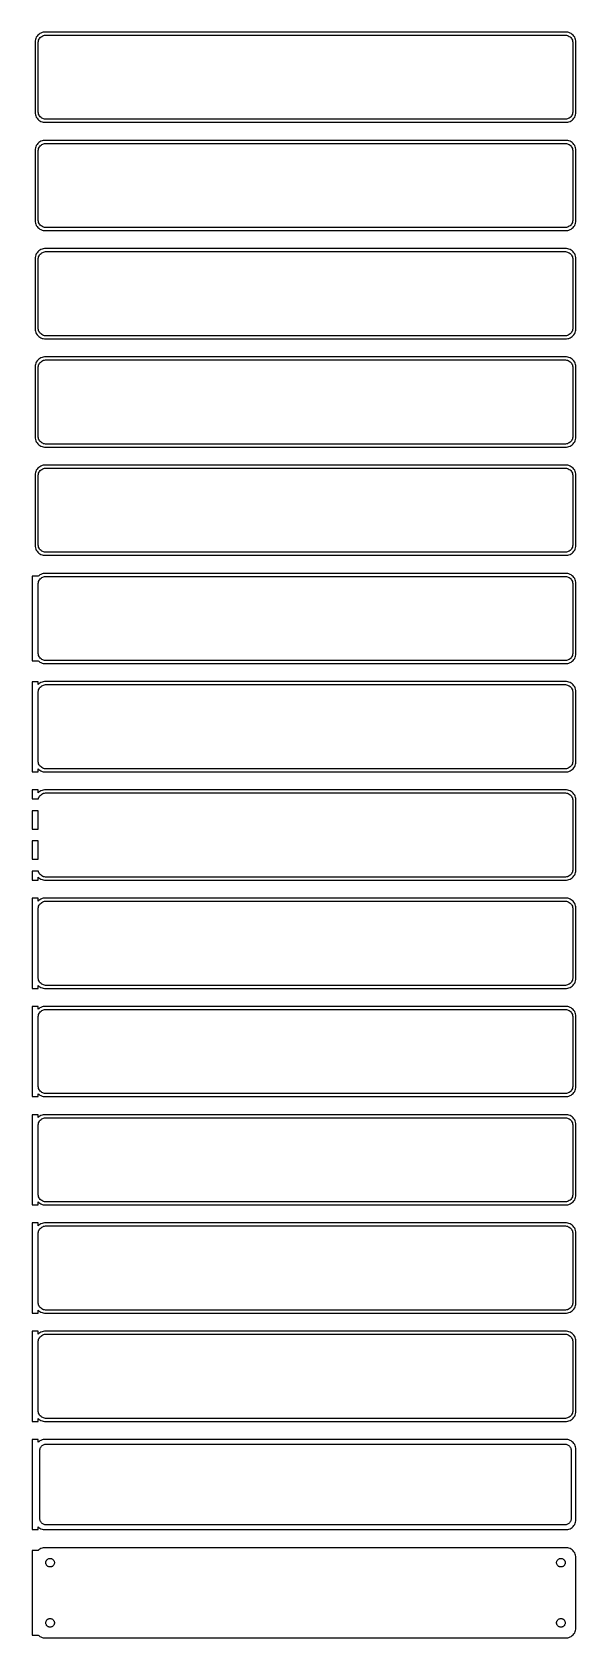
# Model space of a CAD drawing. Header units: metres. Extents: x -136 to 135, y 788 to 1588.
import ezdxf

# ---------------------------------------------------------------- set-up
doc = ezdxf.new("R2010")
doc.units = ezdxf.units.M

msp = doc.modelspace()

# ---------------------------------------------------------------- linework, layer by layer
for p, q in [((-134.045, 1586.44), (-134.382, 1585.91)), ((-133.645, 1586.92), (-134.045, 1586.44)), ((-133.187, 1587.35), (-133.645, 1586.92)), ((-132.679, 1587.72), (-133.187, 1587.35)), ((-132.129, 1588.02), (-132.679, 1587.72)), ((-132.416, 1585.74), (-132.05, 1586.08)), ((-131.545, 1588.26), (-132.129, 1588.02)), ((-132.05, 1586.08), (-131.643, 1586.38)), ((-131.643, 1586.38), (-131.203, 1586.62)), ((-130.937, 1588.41), (-131.545, 1588.26)), ((-131.203, 1586.62), (-130.736, 1586.8)), ((-130.314, 1588.49), (-130.937, 1588.41)), ((-130.736, 1586.8), (-130.25, 1586.93)), ((130.314, 1588.49), (-130.314, 1588.49)), ((-130.25, 1586.93), (-129.751, 1586.99)), ((-129.751, 1586.99), (129.751, 1586.99)), ((129.751, 1586.99), (130.25, 1586.93)), ((130.25, 1586.93), (130.736, 1586.8)), ((130.937, 1588.41), (130.314, 1588.49)), ((130.736, 1586.8), (131.203, 1586.62)), ((131.545, 1588.26), (130.937, 1588.41)), ((131.203, 1586.62), (131.643, 1586.38)), ((132.129, 1588.02), (131.545, 1588.26)), ((131.643, 1586.38), (132.05, 1586.08)), ((132.05, 1586.08), (132.416, 1585.74)), ((132.679, 1587.72), (132.129, 1588.02)), ((133.187, 1587.35), (132.679, 1587.72)), ((133.645, 1586.92), (133.187, 1587.35)), ((134.045, 1586.44), (133.645, 1586.92)), ((134.382, 1585.91), (134.045, 1586.44)), ((-134.961, 1584.13), (-135, 1583.5)), ((-135, 1583.5), (-135, 1548.5)), ((-134.843, 1584.74), (-134.961, 1584.13)), ((-134.649, 1585.34), (-134.843, 1584.74)), ((-134.382, 1585.91), (-134.649, 1585.34)), ((-133.5, 1583), (-133.468, 1583.5)), ((-133.5, 1549), (-133.5, 1583)), ((-133.468, 1583.5), (-133.374, 1583.99)), ((-133.374, 1583.99), (-133.219, 1584.47)), ((-133.219, 1584.47), (-133.005, 1584.93)), ((-133.005, 1584.93), (-132.736, 1585.35)), ((-132.736, 1585.35), (-132.416, 1585.74)), ((132.416, 1585.74), (132.736, 1585.35)), ((132.736, 1585.35), (133.005, 1584.93)), ((133.005, 1584.93), (133.219, 1584.47)), ((133.219, 1584.47), (133.374, 1583.99)), ((133.374, 1583.99), (133.468, 1583.5)), ((133.468, 1583.5), (133.5, 1583)), ((133.5, 1583), (133.5, 1549)), ((134.649, 1585.34), (134.382, 1585.91)), ((134.843, 1584.74), (134.649, 1585.34)), ((134.961, 1584.13), (134.843, 1584.74)), ((135, 1583.5), (134.961, 1584.13)), ((135, 1548.5), (135, 1583.5)), ((-135, 1548.5), (-134.961, 1547.87)), ((-134.961, 1547.87), (-134.843, 1547.26)), ((-134.843, 1547.26), (-134.649, 1546.66)), ((-134.649, 1546.66), (-134.382, 1546.09)), ((-134.382, 1546.09), (-134.045, 1545.56)), ((-133.468, 1548.5), (-133.5, 1549)), ((-133.374, 1548.01), (-133.468, 1548.5)), ((-133.219, 1547.53), (-133.374, 1548.01)), ((-133.005, 1547.07), (-133.219, 1547.53)), ((-132.736, 1546.65), (-133.005, 1547.07)), ((-132.416, 1546.26), (-132.736, 1546.65)), ((-132.05, 1545.92), (-132.416, 1546.26)), ((-131.643, 1545.62), (-132.05, 1545.92)), ((132.05, 1545.92), (131.643, 1545.62)), ((132.416, 1546.26), (132.05, 1545.92)), ((132.736, 1546.65), (132.416, 1546.26)), ((133.005, 1547.07), (132.736, 1546.65)), ((133.219, 1547.53), (133.005, 1547.07)), ((133.374, 1548.01), (133.219, 1547.53)), ((133.468, 1548.5), (133.374, 1548.01)), ((133.5, 1549), (133.468, 1548.5)), ((134.045, 1545.56), (134.382, 1546.09)), ((134.382, 1546.09), (134.649, 1546.66)), ((134.649, 1546.66), (134.843, 1547.26)), ((134.843, 1547.26), (134.961, 1547.87)), ((134.961, 1547.87), (135, 1548.5)), ((-134.045, 1545.56), (-133.645, 1545.08)), ((-133.645, 1545.08), (-133.187, 1544.65)), ((-133.187, 1544.65), (-132.679, 1544.28)), ((-132.679, 1544.28), (-132.129, 1543.98)), ((-132.129, 1543.98), (-131.545, 1543.74)), ((-131.203, 1545.38), (-131.643, 1545.62)), ((-131.545, 1543.74), (-130.937, 1543.59)), ((-130.736, 1545.2), (-131.203, 1545.38)), ((-130.937, 1543.59), (-130.314, 1543.51)), ((-130.25, 1545.07), (-130.736, 1545.2)), ((-130.314, 1543.51), (130.314, 1543.51)), ((-129.751, 1545.01), (-130.25, 1545.07)), ((129.751, 1545.01), (-129.751, 1545.01)), ((130.25, 1545.07), (129.751, 1545.01)), ((130.736, 1545.2), (130.25, 1545.07)), ((130.314, 1543.51), (130.937, 1543.59)), ((131.203, 1545.38), (130.736, 1545.2)), ((130.937, 1543.59), (131.545, 1543.74)), ((131.643, 1545.62), (131.203, 1545.38)), ((131.545, 1543.74), (132.129, 1543.98)), ((132.129, 1543.98), (132.679, 1544.28)), ((132.679, 1544.28), (133.187, 1544.65)), ((133.187, 1544.65), (133.645, 1545.08)), ((133.645, 1545.08), (134.045, 1545.56)), ((-134.961, 1530.13), (-135, 1529.5)), ((-134.843, 1530.74), (-134.961, 1530.13)), ((-134.649, 1531.34), (-134.843, 1530.74)), ((-134.382, 1531.91), (-134.649, 1531.34)), ((-134.045, 1532.44), (-134.382, 1531.91)), ((-133.645, 1532.92), (-134.045, 1532.44)), ((-133.187, 1533.35), (-133.645, 1532.92)), ((-133.468, 1529.5), (-133.374, 1529.99)), ((-133.374, 1529.99), (-133.219, 1530.47)), ((-133.219, 1530.47), (-133.005, 1530.93)), ((-132.679, 1533.72), (-133.187, 1533.35)), ((-133.005, 1530.93), (-132.736, 1531.35)), ((-132.736, 1531.35), (-132.416, 1531.74)), ((-132.129, 1534.02), (-132.679, 1533.72)), ((-132.416, 1531.74), (-132.05, 1532.08)), ((-131.545, 1534.26), (-132.129, 1534.02)), ((-132.05, 1532.08), (-131.643, 1532.38)), ((-131.643, 1532.38), (-131.203, 1532.62)), ((-130.937, 1534.41), (-131.545, 1534.26)), ((-131.203, 1532.62), (-130.736, 1532.8)), ((-130.314, 1534.49), (-130.937, 1534.41)), ((-130.736, 1532.8), (-130.25, 1532.93)), ((130.314, 1534.49), (-130.314, 1534.49)), ((-130.25, 1532.93), (-129.751, 1532.99)), ((-129.751, 1532.99), (129.751, 1532.99)), ((129.751, 1532.99), (130.25, 1532.93)), ((130.25, 1532.93), (130.736, 1532.8)), ((130.937, 1534.41), (130.314, 1534.49)), ((130.736, 1532.8), (131.203, 1532.62)), ((131.545, 1534.26), (130.937, 1534.41)), ((131.203, 1532.62), (131.643, 1532.38)), ((132.129, 1534.02), (131.545, 1534.26)), ((131.643, 1532.38), (132.05, 1532.08)), ((132.05, 1532.08), (132.416, 1531.74)), ((132.679, 1533.72), (132.129, 1534.02)), ((132.416, 1531.74), (132.736, 1531.35)), ((133.187, 1533.35), (132.679, 1533.72)), ((132.736, 1531.35), (133.005, 1530.93)), ((133.005, 1530.93), (133.219, 1530.47)), ((133.645, 1532.92), (133.187, 1533.35)), ((133.219, 1530.47), (133.374, 1529.99)), ((133.374, 1529.99), (133.468, 1529.5)), ((134.045, 1532.44), (133.645, 1532.92)), ((134.382, 1531.91), (134.045, 1532.44)), ((134.649, 1531.34), (134.382, 1531.91)), ((134.843, 1530.74), (134.649, 1531.34)), ((134.961, 1530.13), (134.843, 1530.74)), ((135, 1529.5), (134.961, 1530.13)), ((-135, 1529.5), (-135, 1494.5)), ((-133.5, 1529), (-133.468, 1529.5)), ((-133.5, 1495), (-133.5, 1529)), ((133.468, 1529.5), (133.5, 1529)), ((133.5, 1529), (133.5, 1495)), ((135, 1494.5), (135, 1529.5)), ((-135, 1494.5), (-134.961, 1493.87)), ((-134.961, 1493.87), (-134.843, 1493.26)), ((-134.843, 1493.26), (-134.649, 1492.66)), ((-134.649, 1492.66), (-134.382, 1492.09)), ((-134.382, 1492.09), (-134.045, 1491.56)), ((-134.045, 1491.56), (-133.645, 1491.08)), ((-133.645, 1491.08), (-133.187, 1490.65)), ((-133.468, 1494.5), (-133.5, 1495)), ((-133.374, 1494.01), (-133.468, 1494.5)), ((-133.219, 1493.53), (-133.374, 1494.01)), ((-133.005, 1493.07), (-133.219, 1493.53)), ((-133.187, 1490.65), (-132.679, 1490.28)), ((-132.736, 1492.65), (-133.005, 1493.07)), ((-132.416, 1492.26), (-132.736, 1492.65)), ((-132.679, 1490.28), (-132.129, 1489.98)), ((-132.05, 1491.92), (-132.416, 1492.26)), ((-132.129, 1489.98), (-131.545, 1489.74)), ((-131.643, 1491.62), (-132.05, 1491.92)), ((-131.203, 1491.38), (-131.643, 1491.62)), ((-130.736, 1491.2), (-131.203, 1491.38)), ((-130.25, 1491.07), (-130.736, 1491.2)), ((-129.751, 1491.01), (-130.25, 1491.07)), ((129.751, 1491.01), (-129.751, 1491.01)), ((130.25, 1491.07), (129.751, 1491.01)), ((130.736, 1491.2), (130.25, 1491.07)), ((131.203, 1491.38), (130.736, 1491.2)), ((131.643, 1491.62), (131.203, 1491.38)), ((131.545, 1489.74), (132.129, 1489.98)), ((132.05, 1491.92), (131.643, 1491.62)), ((132.416, 1492.26), (132.05, 1491.92)), ((132.129, 1489.98), (132.679, 1490.28)), ((132.736, 1492.65), (132.416, 1492.26)), ((132.679, 1490.28), (133.187, 1490.65)), ((133.005, 1493.07), (132.736, 1492.65)), ((133.219, 1493.53), (133.005, 1493.07)), ((133.187, 1490.65), (133.645, 1491.08)), ((133.374, 1494.01), (133.219, 1493.53)), ((133.468, 1494.5), (133.374, 1494.01)), ((133.5, 1495), (133.468, 1494.5)), ((133.645, 1491.08), (134.045, 1491.56)), ((134.045, 1491.56), (134.382, 1492.09)), ((134.382, 1492.09), (134.649, 1492.66)), ((134.649, 1492.66), (134.843, 1493.26)), ((134.843, 1493.26), (134.961, 1493.87)), ((134.961, 1493.87), (135, 1494.5)), ((-131.545, 1489.74), (-130.937, 1489.59)), ((-130.937, 1489.59), (-130.314, 1489.51)), ((-130.314, 1489.51), (130.314, 1489.51)), ((130.314, 1489.51), (130.937, 1489.59)), ((130.937, 1489.59), (131.545, 1489.74)), ((-134.961, 1476.13), (-135, 1475.5)), ((-135, 1475.5), (-135, 1440.5)), ((-134.843, 1476.74), (-134.961, 1476.13)), ((-134.649, 1477.34), (-134.843, 1476.74)), ((-134.382, 1477.91), (-134.649, 1477.34)), ((-134.045, 1478.44), (-134.382, 1477.91)), ((-133.645, 1478.92), (-134.045, 1478.44)), ((-133.187, 1479.35), (-133.645, 1478.92)), ((-133.5, 1475), (-133.468, 1475.5)), ((-133.5, 1441), (-133.5, 1475)), ((-133.468, 1475.5), (-133.374, 1475.99)), ((-133.374, 1475.99), (-133.219, 1476.47)), ((-133.219, 1476.47), (-133.005, 1476.93)), ((-132.679, 1479.72), (-133.187, 1479.35)), ((-133.005, 1476.93), (-132.736, 1477.35)), ((-132.736, 1477.35), (-132.416, 1477.74)), ((-132.129, 1480.02), (-132.679, 1479.72)), ((-132.416, 1477.74), (-132.05, 1478.08)), ((-131.545, 1480.26), (-132.129, 1480.02)), ((-132.05, 1478.08), (-131.643, 1478.38)), ((-131.643, 1478.38), (-131.203, 1478.62)), ((-130.937, 1480.41), (-131.545, 1480.26)), ((-131.203, 1478.62), (-130.736, 1478.8)), ((-130.314, 1480.49), (-130.937, 1480.41)), ((-130.736, 1478.8), (-130.25, 1478.93)), ((130.314, 1480.49), (-130.314, 1480.49)), ((-130.25, 1478.93), (-129.751, 1478.99)), ((-129.751, 1478.99), (129.751, 1478.99)), ((129.751, 1478.99), (130.25, 1478.93)), ((130.25, 1478.93), (130.736, 1478.8)), ((130.937, 1480.41), (130.314, 1480.49)), ((130.736, 1478.8), (131.203, 1478.62)), ((131.545, 1480.26), (130.937, 1480.41)), ((131.203, 1478.62), (131.643, 1478.38)), ((132.129, 1480.02), (131.545, 1480.26)), ((131.643, 1478.38), (132.05, 1478.08)), ((132.05, 1478.08), (132.416, 1477.74)), ((132.679, 1479.72), (132.129, 1480.02)), ((132.416, 1477.74), (132.736, 1477.35)), ((133.187, 1479.35), (132.679, 1479.72)), ((132.736, 1477.35), (133.005, 1476.93)), ((133.005, 1476.93), (133.219, 1476.47)), ((133.645, 1478.92), (133.187, 1479.35)), ((133.219, 1476.47), (133.374, 1475.99)), ((133.374, 1475.99), (133.468, 1475.5)), ((133.468, 1475.5), (133.5, 1475)), ((133.5, 1475), (133.5, 1441)), ((134.045, 1478.44), (133.645, 1478.92)), ((134.382, 1477.91), (134.045, 1478.44)), ((134.649, 1477.34), (134.382, 1477.91)), ((134.843, 1476.74), (134.649, 1477.34)), ((134.961, 1476.13), (134.843, 1476.74)), ((135, 1475.5), (134.961, 1476.13)), ((135, 1440.5), (135, 1475.5)), ((-135, 1440.5), (-134.961, 1439.87)), ((-134.961, 1439.87), (-134.843, 1439.26)), ((-134.843, 1439.26), (-134.649, 1438.66)), ((-134.649, 1438.66), (-134.382, 1438.09)), ((-134.382, 1438.09), (-134.045, 1437.56)), ((-134.045, 1437.56), (-133.645, 1437.08)), ((-133.645, 1437.08), (-133.187, 1436.65)), ((-133.468, 1440.5), (-133.5, 1441)), ((-133.374, 1440.01), (-133.468, 1440.5)), ((-133.219, 1439.53), (-133.374, 1440.01)), ((-133.005, 1439.07), (-133.219, 1439.53)), ((-133.187, 1436.65), (-132.679, 1436.28)), ((-132.736, 1438.65), (-133.005, 1439.07)), ((-132.416, 1438.26), (-132.736, 1438.65)), ((-132.679, 1436.28), (-132.129, 1435.98)), ((-132.05, 1437.92), (-132.416, 1438.26)), ((-132.129, 1435.98), (-131.545, 1435.74)), ((-131.643, 1437.62), (-132.05, 1437.92)), ((-131.203, 1437.38), (-131.643, 1437.62)), ((-131.545, 1435.74), (-130.937, 1435.59)), ((-130.736, 1437.2), (-131.203, 1437.38)), ((-130.937, 1435.59), (-130.314, 1435.51)), ((-130.25, 1437.07), (-130.736, 1437.2)), ((-130.314, 1435.51), (130.314, 1435.51)), ((-129.751, 1437.01), (-130.25, 1437.07)), ((129.751, 1437.01), (-129.751, 1437.01)), ((130.25, 1437.07), (129.751, 1437.01)), ((130.736, 1437.2), (130.25, 1437.07)), ((130.314, 1435.51), (130.937, 1435.59)), ((131.203, 1437.38), (130.736, 1437.2)), ((130.937, 1435.59), (131.545, 1435.74)), ((131.643, 1437.62), (131.203, 1437.38)), ((131.545, 1435.74), (132.129, 1435.98)), ((132.05, 1437.92), (131.643, 1437.62)), ((132.416, 1438.26), (132.05, 1437.92)), ((132.129, 1435.98), (132.679, 1436.28)), ((132.736, 1438.65), (132.416, 1438.26)), ((132.679, 1436.28), (133.187, 1436.65)), ((133.005, 1439.07), (132.736, 1438.65)), ((133.219, 1439.53), (133.005, 1439.07)), ((133.187, 1436.65), (133.645, 1437.08)), ((133.374, 1440.01), (133.219, 1439.53)), ((133.468, 1440.5), (133.374, 1440.01)), ((133.5, 1441), (133.468, 1440.5)), ((133.645, 1437.08), (134.045, 1437.56)), ((134.045, 1437.56), (134.382, 1438.09)), ((134.382, 1438.09), (134.649, 1438.66)), ((134.649, 1438.66), (134.843, 1439.26)), ((134.843, 1439.26), (134.961, 1439.87)), ((134.961, 1439.87), (135, 1440.5)), ((-132.129, 1426.02), (-132.679, 1425.72)), ((-131.545, 1426.26), (-132.129, 1426.02)), ((-130.937, 1426.41), (-131.545, 1426.26)), ((-130.314, 1426.49), (-130.937, 1426.41)), ((130.314, 1426.49), (-130.314, 1426.49)), ((130.937, 1426.41), (130.314, 1426.49)), ((131.545, 1426.26), (130.937, 1426.41)), ((132.129, 1426.02), (131.545, 1426.26)), ((132.679, 1425.72), (132.129, 1426.02)), ((-134.961, 1422.13), (-135, 1421.5)), ((-135, 1421.5), (-135, 1386.5)), ((-134.843, 1422.74), (-134.961, 1422.13)), ((-134.649, 1423.34), (-134.843, 1422.74)), ((-134.382, 1423.91), (-134.649, 1423.34)), ((-134.045, 1424.44), (-134.382, 1423.91)), ((-133.645, 1424.92), (-134.045, 1424.44)), ((-133.187, 1425.35), (-133.645, 1424.92)), ((-133.5, 1421), (-133.468, 1421.5)), ((-133.5, 1387), (-133.5, 1421)), ((-133.468, 1421.5), (-133.374, 1421.99)), ((-133.374, 1421.99), (-133.219, 1422.47)), ((-133.219, 1422.47), (-133.005, 1422.93)), ((-132.679, 1425.72), (-133.187, 1425.35)), ((-133.005, 1422.93), (-132.736, 1423.35)), ((-132.736, 1423.35), (-132.416, 1423.74)), ((-132.416, 1423.74), (-132.05, 1424.08)), ((-132.05, 1424.08), (-131.643, 1424.38)), ((-131.643, 1424.38), (-131.203, 1424.62)), ((-131.203, 1424.62), (-130.736, 1424.8)), ((-130.736, 1424.8), (-130.25, 1424.93)), ((-130.25, 1424.93), (-129.751, 1424.99)), ((-129.751, 1424.99), (129.751, 1424.99)), ((129.751, 1424.99), (130.25, 1424.93)), ((130.25, 1424.93), (130.736, 1424.8)), ((130.736, 1424.8), (131.203, 1424.62)), ((131.203, 1424.62), (131.643, 1424.38)), ((131.643, 1424.38), (132.05, 1424.08)), ((132.05, 1424.08), (132.416, 1423.74)), ((132.416, 1423.74), (132.736, 1423.35)), ((133.187, 1425.35), (132.679, 1425.72)), ((132.736, 1423.35), (133.005, 1422.93)), ((133.005, 1422.93), (133.219, 1422.47)), ((133.645, 1424.92), (133.187, 1425.35)), ((133.219, 1422.47), (133.374, 1421.99)), ((133.374, 1421.99), (133.468, 1421.5)), ((133.468, 1421.5), (133.5, 1421)), ((133.5, 1421), (133.5, 1387)), ((134.045, 1424.44), (133.645, 1424.92)), ((134.382, 1423.91), (134.045, 1424.44)), ((134.649, 1423.34), (134.382, 1423.91)), ((134.843, 1422.74), (134.649, 1423.34)), ((134.961, 1422.13), (134.843, 1422.74)), ((135, 1421.5), (134.961, 1422.13)), ((135, 1386.5), (135, 1421.5)), ((-135, 1386.5), (-134.961, 1385.87)), ((-134.961, 1385.87), (-134.843, 1385.26)), ((-133.468, 1386.5), (-133.5, 1387)), ((-133.374, 1386.01), (-133.468, 1386.5)), ((-133.219, 1385.53), (-133.374, 1386.01)), ((133.374, 1386.01), (133.219, 1385.53)), ((133.468, 1386.5), (133.374, 1386.01)), ((133.5, 1387), (133.468, 1386.5)), ((134.843, 1385.26), (134.961, 1385.87)), ((134.961, 1385.87), (135, 1386.5)), ((-134.843, 1385.26), (-134.649, 1384.66)), ((-134.649, 1384.66), (-134.382, 1384.09)), ((-134.382, 1384.09), (-134.045, 1383.56)), ((-134.045, 1383.56), (-133.645, 1383.08)), ((-133.645, 1383.08), (-133.187, 1382.65)), ((-133.005, 1385.07), (-133.219, 1385.53)), ((-133.187, 1382.65), (-132.679, 1382.28)), ((-132.736, 1384.65), (-133.005, 1385.07)), ((-132.416, 1384.26), (-132.736, 1384.65)), ((-132.679, 1382.28), (-132.129, 1381.98)), ((-132.05, 1383.92), (-132.416, 1384.26)), ((-132.129, 1381.98), (-131.545, 1381.74)), ((-131.643, 1383.62), (-132.05, 1383.92)), ((-131.203, 1383.38), (-131.643, 1383.62)), ((-131.545, 1381.74), (-130.937, 1381.59)), ((-130.736, 1383.2), (-131.203, 1383.38)), ((-130.937, 1381.59), (-130.314, 1381.51)), ((-130.25, 1383.07), (-130.736, 1383.2)), ((-130.314, 1381.51), (130.314, 1381.51)), ((-129.751, 1383.01), (-130.25, 1383.07)), ((129.751, 1383.01), (-129.751, 1383.01)), ((130.25, 1383.07), (129.751, 1383.01)), ((130.736, 1383.2), (130.25, 1383.07)), ((130.314, 1381.51), (130.937, 1381.59)), ((131.203, 1383.38), (130.736, 1383.2)), ((130.937, 1381.59), (131.545, 1381.74)), ((131.643, 1383.62), (131.203, 1383.38)), ((131.545, 1381.74), (132.129, 1381.98)), ((132.05, 1383.92), (131.643, 1383.62)), ((132.416, 1384.26), (132.05, 1383.92)), ((132.129, 1381.98), (132.679, 1382.28)), ((132.736, 1384.65), (132.416, 1384.26)), ((132.679, 1382.28), (133.187, 1382.65)), ((133.005, 1385.07), (132.736, 1384.65)), ((133.219, 1385.53), (133.005, 1385.07)), ((133.187, 1382.65), (133.645, 1383.08)), ((133.645, 1383.08), (134.045, 1383.56)), ((134.045, 1383.56), (134.382, 1384.09)), ((134.382, 1384.09), (134.649, 1384.66)), ((134.649, 1384.66), (134.843, 1385.26)), ((-134.382, 1369.91), (-134.649, 1369.34)), ((-134.045, 1370.44), (-134.382, 1369.91)), ((-133.645, 1370.92), (-134.045, 1370.44)), ((-133.187, 1371.35), (-133.645, 1370.92)), ((-132.679, 1371.72), (-133.187, 1371.35)), ((-132.736, 1369.35), (-132.416, 1369.74)), ((-132.129, 1372.02), (-132.679, 1371.72)), ((-132.416, 1369.74), (-132.05, 1370.08)), ((-131.545, 1372.26), (-132.129, 1372.02)), ((-132.05, 1370.08), (-131.643, 1370.38)), ((-131.643, 1370.38), (-131.203, 1370.62)), ((-130.937, 1372.41), (-131.545, 1372.26)), ((-131.203, 1370.62), (-130.736, 1370.8)), ((-130.314, 1372.49), (-130.937, 1372.41)), ((-130.736, 1370.8), (-130.25, 1370.93)), ((130.314, 1372.49), (-130.314, 1372.49)), ((-130.25, 1370.93), (-129.751, 1370.99)), ((-129.751, 1370.99), (129.751, 1370.99)), ((129.751, 1370.99), (130.25, 1370.93)), ((130.25, 1370.93), (130.736, 1370.8)), ((130.937, 1372.41), (130.314, 1372.49)), ((130.736, 1370.8), (131.203, 1370.62)), ((131.545, 1372.26), (130.937, 1372.41)), ((131.203, 1370.62), (131.643, 1370.38)), ((132.129, 1372.02), (131.545, 1372.26)), ((131.643, 1370.38), (132.05, 1370.08)), ((132.05, 1370.08), (132.416, 1369.74)), ((132.679, 1371.72), (132.129, 1372.02)), ((132.416, 1369.74), (132.736, 1369.35)), ((133.187, 1371.35), (132.679, 1371.72)), ((133.645, 1370.92), (133.187, 1371.35)), ((134.045, 1370.44), (133.645, 1370.92)), ((134.382, 1369.91), (134.045, 1370.44)), ((134.649, 1369.34), (134.382, 1369.91)), ((-134.961, 1368.13), (-135, 1367.5)), ((-135, 1367.5), (-135, 1332.5)), ((-134.843, 1368.74), (-134.961, 1368.13)), ((-134.649, 1369.34), (-134.843, 1368.74)), ((-133.5, 1367), (-133.468, 1367.5)), ((-133.5, 1333), (-133.5, 1367)), ((-133.468, 1367.5), (-133.374, 1367.99)), ((-133.374, 1367.99), (-133.219, 1368.47)), ((-133.219, 1368.47), (-133.005, 1368.93)), ((-133.005, 1368.93), (-132.736, 1369.35)), ((132.736, 1369.35), (133.005, 1368.93)), ((133.005, 1368.93), (133.219, 1368.47)), ((133.219, 1368.47), (133.374, 1367.99)), ((133.374, 1367.99), (133.468, 1367.5)), ((133.468, 1367.5), (133.5, 1367)), ((133.5, 1367), (133.5, 1333)), ((134.843, 1368.74), (134.649, 1369.34)), ((134.961, 1368.13), (134.843, 1368.74)), ((135, 1367.5), (134.961, 1368.13)), ((135, 1332.5), (135, 1367.5)), ((-135, 1332.5), (-134.961, 1331.87)), ((-134.961, 1331.87), (-134.843, 1331.26)), ((-134.843, 1331.26), (-134.649, 1330.66)), ((-134.649, 1330.66), (-134.382, 1330.09)), ((-134.382, 1330.09), (-134.045, 1329.56)), ((-133.468, 1332.5), (-133.5, 1333)), ((-133.374, 1332.01), (-133.468, 1332.5)), ((-133.219, 1331.53), (-133.374, 1332.01)), ((-133.005, 1331.07), (-133.219, 1331.53)), ((-132.736, 1330.65), (-133.005, 1331.07)), ((-132.416, 1330.26), (-132.736, 1330.65)), ((-132.05, 1329.92), (-132.416, 1330.26)), ((-131.643, 1329.62), (-132.05, 1329.92)), ((132.05, 1329.92), (131.643, 1329.62)), ((132.416, 1330.26), (132.05, 1329.92)), ((132.736, 1330.65), (132.416, 1330.26)), ((133.005, 1331.07), (132.736, 1330.65)), ((133.219, 1331.53), (133.005, 1331.07)), ((133.374, 1332.01), (133.219, 1331.53)), ((133.468, 1332.5), (133.374, 1332.01)), ((133.5, 1333), (133.468, 1332.5)), ((134.045, 1329.56), (134.382, 1330.09)), ((134.382, 1330.09), (134.649, 1330.66)), ((134.649, 1330.66), (134.843, 1331.26)), ((134.843, 1331.26), (134.961, 1331.87)), ((134.961, 1331.87), (135, 1332.5)), ((-134.045, 1329.56), (-133.645, 1329.08)), ((-133.645, 1329.08), (-133.187, 1328.65)), ((-133.187, 1328.65), (-132.679, 1328.28)), ((-132.679, 1328.28), (-132.129, 1327.98)), ((-132.129, 1327.98), (-131.545, 1327.74)), ((-131.203, 1329.38), (-131.643, 1329.62)), ((-131.545, 1327.74), (-130.937, 1327.59)), ((-130.736, 1329.2), (-131.203, 1329.38)), ((-130.937, 1327.59), (-130.314, 1327.51)), ((-130.25, 1329.07), (-130.736, 1329.2)), ((-130.314, 1327.51), (130.314, 1327.51)), ((-129.751, 1329.01), (-130.25, 1329.07)), ((129.751, 1329.01), (-129.751, 1329.01)), ((130.25, 1329.07), (129.751, 1329.01)), ((130.736, 1329.2), (130.25, 1329.07)), ((130.314, 1327.51), (130.937, 1327.59)), ((131.203, 1329.38), (130.736, 1329.2)), ((130.937, 1327.59), (131.545, 1327.74)), ((131.643, 1329.62), (131.203, 1329.38)), ((131.545, 1327.74), (132.129, 1327.98)), ((132.129, 1327.98), (132.679, 1328.28)), ((132.679, 1328.28), (133.187, 1328.65)), ((133.187, 1328.65), (133.645, 1329.08)), ((133.645, 1329.08), (134.045, 1329.56)), ((-133.5, 1317.06), (-136.5, 1317.06)), ((-136.5, 1317.06), (-136.5, 1274.94)), ((-133.187, 1317.35), (-133.5, 1317.06)), ((-133.468, 1313.5), (-133.374, 1313.99)), ((-133.374, 1313.99), (-133.219, 1314.47)), ((-133.219, 1314.47), (-133.005, 1314.93)), ((-132.679, 1317.72), (-133.187, 1317.35)), ((-133.005, 1314.93), (-132.736, 1315.35)), ((-132.736, 1315.35), (-132.416, 1315.74)), ((-132.129, 1318.02), (-132.679, 1317.72)), ((-132.416, 1315.74), (-132.05, 1316.08)), ((-131.545, 1318.26), (-132.129, 1318.02)), ((-132.05, 1316.08), (-131.643, 1316.38)), ((-131.643, 1316.38), (-131.203, 1316.62)), ((-130.937, 1318.41), (-131.545, 1318.26)), ((-131.203, 1316.62), (-130.736, 1316.8)), ((-130.314, 1318.49), (-130.937, 1318.41)), ((-130.736, 1316.8), (-130.25, 1316.93)), ((130.314, 1318.49), (-130.314, 1318.49)), ((-130.25, 1316.93), (-129.751, 1316.99)), ((-129.751, 1316.99), (129.751, 1316.99)), ((129.751, 1316.99), (130.25, 1316.93)), ((130.25, 1316.93), (130.736, 1316.8)), ((130.937, 1318.41), (130.314, 1318.49)), ((130.736, 1316.8), (131.203, 1316.62)), ((131.545, 1318.26), (130.937, 1318.41)), ((131.203, 1316.62), (131.643, 1316.38)), ((132.129, 1318.02), (131.545, 1318.26)), ((131.643, 1316.38), (132.05, 1316.08)), ((132.05, 1316.08), (132.416, 1315.74)), ((132.679, 1317.72), (132.129, 1318.02)), ((132.416, 1315.74), (132.736, 1315.35)), ((133.187, 1317.35), (132.679, 1317.72)), ((132.736, 1315.35), (133.005, 1314.93)), ((133.005, 1314.93), (133.219, 1314.47)), ((133.645, 1316.92), (133.187, 1317.35)), ((133.219, 1314.47), (133.374, 1313.99)), ((133.374, 1313.99), (133.468, 1313.5)), ((134.045, 1316.44), (133.645, 1316.92)), ((134.382, 1315.91), (134.045, 1316.44)), ((134.649, 1315.34), (134.382, 1315.91)), ((134.843, 1314.74), (134.649, 1315.34)), ((134.961, 1314.13), (134.843, 1314.74)), ((135, 1313.5), (134.961, 1314.13)), ((-133.5, 1313), (-133.468, 1313.5)), ((-133.5, 1279), (-133.5, 1313)), ((133.468, 1313.5), (133.5, 1313)), ((133.5, 1313), (133.5, 1279)), ((135, 1278.5), (135, 1313.5)), ((-136.5, 1274.94), (-133.5, 1274.94)), ((-133.468, 1278.5), (-133.5, 1279)), ((-133.5, 1274.94), (-133.187, 1274.65)), ((-133.374, 1278.01), (-133.468, 1278.5)), ((-133.219, 1277.53), (-133.374, 1278.01)), ((-133.005, 1277.07), (-133.219, 1277.53)), ((-133.187, 1274.65), (-132.679, 1274.28)), ((-132.736, 1276.65), (-133.005, 1277.07)), ((-132.416, 1276.26), (-132.736, 1276.65)), ((-132.679, 1274.28), (-132.129, 1273.98)), ((-132.05, 1275.92), (-132.416, 1276.26)), ((-132.129, 1273.98), (-131.545, 1273.74)), ((-131.643, 1275.62), (-132.05, 1275.92)), ((-131.203, 1275.38), (-131.643, 1275.62)), ((-131.545, 1273.74), (-130.937, 1273.59)), ((-130.736, 1275.2), (-131.203, 1275.38)), ((-130.937, 1273.59), (-130.314, 1273.51)), ((-130.25, 1275.07), (-130.736, 1275.2)), ((-129.751, 1275.01), (-130.25, 1275.07)), ((129.751, 1275.01), (-129.751, 1275.01)), ((130.25, 1275.07), (129.751, 1275.01)), ((130.736, 1275.2), (130.25, 1275.07)), ((130.314, 1273.51), (130.937, 1273.59)), ((131.203, 1275.38), (130.736, 1275.2)), ((130.937, 1273.59), (131.545, 1273.74)), ((131.643, 1275.62), (131.203, 1275.38)), ((131.545, 1273.74), (132.129, 1273.98)), ((132.05, 1275.92), (131.643, 1275.62)), ((132.416, 1276.26), (132.05, 1275.92)), ((132.129, 1273.98), (132.679, 1274.28)), ((132.736, 1276.65), (132.416, 1276.26)), ((132.679, 1274.28), (133.187, 1274.65)), ((133.005, 1277.07), (132.736, 1276.65)), ((133.219, 1277.53), (133.005, 1277.07)), ((133.187, 1274.65), (133.645, 1275.08)), ((133.374, 1278.01), (133.219, 1277.53)), ((133.468, 1278.5), (133.374, 1278.01)), ((133.5, 1279), (133.468, 1278.5)), ((133.645, 1275.08), (134.045, 1275.56)), ((134.045, 1275.56), (134.382, 1276.09)), ((134.382, 1276.09), (134.649, 1276.66)), ((134.649, 1276.66), (134.843, 1277.26)), ((134.843, 1277.26), (134.961, 1277.87)), ((134.961, 1277.87), (135, 1278.5)), ((-130.314, 1273.51), (130.314, 1273.51)), ((-133.5, 1264.47), (-136.5, 1264.47)), ((-136.5, 1264.47), (-136.5, 1219.53)), ((-133.5, 1263.06), (-133.5, 1264.47)), ((-133.187, 1263.35), (-133.5, 1263.06)), ((-133.5, 1259), (-133.468, 1259.5)), ((-133.5, 1225), (-133.5, 1259)), ((-133.468, 1259.5), (-133.374, 1259.99)), ((-133.374, 1259.99), (-133.219, 1260.47)), ((-133.219, 1260.47), (-133.005, 1260.93)), ((-132.679, 1263.72), (-133.187, 1263.35)), ((-133.005, 1260.93), (-132.736, 1261.35)), ((-132.736, 1261.35), (-132.416, 1261.74)), ((-132.129, 1264.02), (-132.679, 1263.72)), ((-132.416, 1261.74), (-132.05, 1262.08)), ((-131.545, 1264.26), (-132.129, 1264.02)), ((-132.05, 1262.08), (-131.643, 1262.38)), ((-131.643, 1262.38), (-131.203, 1262.62)), ((-130.937, 1264.41), (-131.545, 1264.26)), ((-131.203, 1262.62), (-130.736, 1262.8)), ((-130.314, 1264.49), (-130.937, 1264.41)), ((-130.736, 1262.8), (-130.25, 1262.93)), ((130.314, 1264.49), (-130.314, 1264.49)), ((-130.25, 1262.93), (-129.751, 1262.99)), ((-129.751, 1262.99), (129.751, 1262.99)), ((129.751, 1262.99), (130.25, 1262.93)), ((130.25, 1262.93), (130.736, 1262.8)), ((130.937, 1264.41), (130.314, 1264.49)), ((130.736, 1262.8), (131.203, 1262.62)), ((131.545, 1264.26), (130.937, 1264.41)), ((131.203, 1262.62), (131.643, 1262.38)), ((132.129, 1264.02), (131.545, 1264.26)), ((131.643, 1262.38), (132.05, 1262.08)), ((132.05, 1262.08), (132.416, 1261.74)), ((132.679, 1263.72), (132.129, 1264.02)), ((132.416, 1261.74), (132.736, 1261.35)), ((133.187, 1263.35), (132.679, 1263.72)), ((132.736, 1261.35), (133.005, 1260.93)), ((133.005, 1260.93), (133.219, 1260.47)), ((133.645, 1262.92), (133.187, 1263.35)), ((133.219, 1260.47), (133.374, 1259.99)), ((133.374, 1259.99), (133.468, 1259.5)), ((133.468, 1259.5), (133.5, 1259)), ((133.5, 1259), (133.5, 1225)), ((134.045, 1262.44), (133.645, 1262.92)), ((134.382, 1261.91), (134.045, 1262.44)), ((134.649, 1261.34), (134.382, 1261.91)), ((134.843, 1260.74), (134.649, 1261.34)), ((134.961, 1260.13), (134.843, 1260.74)), ((135, 1259.5), (134.961, 1260.13)), ((135, 1224.5), (135, 1259.5)), ((-136.5, 1219.53), (-133.5, 1219.53)), ((-133.468, 1224.5), (-133.5, 1225)), ((-133.5, 1219.53), (-133.5, 1220.94)), ((-133.5, 1220.94), (-133.187, 1220.65)), ((-133.374, 1224.01), (-133.468, 1224.5)), ((-133.219, 1223.53), (-133.374, 1224.01)), ((-133.005, 1223.07), (-133.219, 1223.53)), ((-133.187, 1220.65), (-132.679, 1220.28)), ((-132.736, 1222.65), (-133.005, 1223.07)), ((-132.416, 1222.26), (-132.736, 1222.65)), ((-132.679, 1220.28), (-132.129, 1219.98)), ((-132.05, 1221.92), (-132.416, 1222.26)), ((-132.129, 1219.98), (-131.545, 1219.74)), ((-131.643, 1221.62), (-132.05, 1221.92)), ((-131.203, 1221.38), (-131.643, 1221.62)), ((-131.545, 1219.74), (-130.937, 1219.59)), ((-130.736, 1221.2), (-131.203, 1221.38)), ((-130.937, 1219.59), (-130.314, 1219.51)), ((-130.25, 1221.07), (-130.736, 1221.2)), ((-130.314, 1219.51), (130.314, 1219.51)), ((-129.751, 1221.01), (-130.25, 1221.07)), ((129.751, 1221.01), (-129.751, 1221.01)), ((130.25, 1221.07), (129.751, 1221.01)), ((130.736, 1221.2), (130.25, 1221.07)), ((130.314, 1219.51), (130.937, 1219.59)), ((131.203, 1221.38), (130.736, 1221.2)), ((130.937, 1219.59), (131.545, 1219.74)), ((131.643, 1221.62), (131.203, 1221.38)), ((131.545, 1219.74), (132.129, 1219.98)), ((132.05, 1221.92), (131.643, 1221.62)), ((132.416, 1222.26), (132.05, 1221.92)), ((132.129, 1219.98), (132.679, 1220.28)), ((132.736, 1222.65), (132.416, 1222.26)), ((132.679, 1220.28), (133.187, 1220.65)), ((133.005, 1223.07), (132.736, 1222.65)), ((133.219, 1223.53), (133.005, 1223.07)), ((133.187, 1220.65), (133.645, 1221.08)), ((133.374, 1224.01), (133.219, 1223.53)), ((133.468, 1224.5), (133.374, 1224.01)), ((133.5, 1225), (133.468, 1224.5)), ((133.645, 1221.08), (134.045, 1221.56)), ((134.045, 1221.56), (134.382, 1222.09)), ((134.382, 1222.09), (134.649, 1222.66)), ((134.649, 1222.66), (134.843, 1223.26)), ((134.843, 1223.26), (134.961, 1223.87)), ((134.961, 1223.87), (135, 1224.5)), ((-133.5, 1210.49), (-136.5, 1210.49)), ((-136.5, 1210.49), (-136.5, 1205.99)), ((-133.5, 1209.06), (-133.5, 1210.49)), ((-132.679, 1209.72), (-133.187, 1209.35)), ((-132.129, 1210.02), (-132.679, 1209.72)), ((-131.545, 1210.26), (-132.129, 1210.02)), ((-130.937, 1210.41), (-131.545, 1210.26)), ((-130.314, 1210.49), (-130.937, 1210.41)), ((130.314, 1210.49), (-130.314, 1210.49)), ((130.937, 1210.41), (130.314, 1210.49)), ((131.545, 1210.26), (130.937, 1210.41)), ((132.129, 1210.02), (131.545, 1210.26)), ((132.679, 1209.72), (132.129, 1210.02)), ((133.187, 1209.35), (132.679, 1209.72)), ((-136.5, 1205.99), (-133.374, 1205.99)), ((-133.187, 1209.35), (-133.5, 1209.06)), ((-133.374, 1205.99), (-133.219, 1206.47)), ((-133.374, 1205.99), (-133.374, 1205.99)), ((-133.219, 1206.47), (-133.005, 1206.93)), ((-133.005, 1206.93), (-132.736, 1207.35)), ((-132.736, 1207.35), (-132.416, 1207.74)), ((-132.416, 1207.74), (-132.05, 1208.08)), ((-132.05, 1208.08), (-131.643, 1208.38)), ((-131.643, 1208.38), (-131.203, 1208.62)), ((-131.203, 1208.62), (-130.736, 1208.8)), ((-130.736, 1208.8), (-130.25, 1208.93)), ((-130.25, 1208.93), (-129.751, 1208.99)), ((-129.751, 1208.99), (129.751, 1208.99)), ((129.751, 1208.99), (130.25, 1208.93)), ((130.25, 1208.93), (130.736, 1208.8)), ((130.736, 1208.8), (131.203, 1208.62)), ((131.203, 1208.62), (131.643, 1208.38)), ((131.643, 1208.38), (132.05, 1208.08)), ((132.05, 1208.08), (132.416, 1207.74)), ((132.416, 1207.74), (132.736, 1207.35)), ((132.736, 1207.35), (133.005, 1206.93)), ((133.005, 1206.93), (133.219, 1206.47)), ((133.645, 1208.92), (133.187, 1209.35)), ((133.219, 1206.47), (133.374, 1205.99)), ((133.374, 1205.99), (133.468, 1205.5)), ((133.468, 1205.5), (133.5, 1205)), ((133.5, 1205), (133.5, 1171)), ((134.045, 1208.44), (133.645, 1208.92)), ((134.382, 1207.91), (134.045, 1208.44)), ((134.649, 1207.34), (134.382, 1207.91)), ((134.843, 1206.74), (134.649, 1207.34)), ((134.961, 1206.13), (134.843, 1206.74)), ((135, 1205.5), (134.961, 1206.13)), ((135, 1170.5), (135, 1205.5)), ((-133.5, 1200.01), (-136.5, 1200.01)), ((-136.5, 1200.01), (-136.5, 1190.99)), ((-133.5, 1190.99), (-133.5, 1200.01)), ((-136.5, 1190.99), (-133.5, 1190.99)), ((-133.5, 1185.01), (-136.5, 1185.01)), ((-136.5, 1185.01), (-136.5, 1175.99)), ((-133.5, 1175.99), (-133.5, 1185.01)), ((-136.5, 1175.99), (-133.5, 1175.99)), ((-133.374, 1170.01), (-136.5, 1170.01)), ((-136.5, 1170.01), (-136.5, 1165.51)), ((-133.219, 1169.53), (-133.374, 1170.01)), ((-133.374, 1170.01), (-133.374, 1170.01)), ((-133.005, 1169.07), (-133.219, 1169.53)), ((133.219, 1169.53), (133.005, 1169.07)), ((133.374, 1170.01), (133.219, 1169.53)), ((133.468, 1170.5), (133.374, 1170.01)), ((133.5, 1171), (133.468, 1170.5)), ((134.843, 1169.26), (134.961, 1169.87)), ((134.961, 1169.87), (135, 1170.5)), ((-136.5, 1165.51), (-133.5, 1165.51)), ((-133.5, 1166.94), (-133.187, 1166.65)), ((-133.5, 1165.51), (-133.5, 1166.94)), ((-133.187, 1166.65), (-132.679, 1166.28)), ((-132.736, 1168.65), (-133.005, 1169.07)), ((-132.416, 1168.26), (-132.736, 1168.65)), ((-132.679, 1166.28), (-132.129, 1165.98)), ((-132.05, 1167.92), (-132.416, 1168.26)), ((-132.129, 1165.98), (-131.545, 1165.74)), ((-131.643, 1167.62), (-132.05, 1167.92)), ((-131.203, 1167.38), (-131.643, 1167.62)), ((-131.545, 1165.74), (-130.937, 1165.59)), ((-130.736, 1167.2), (-131.203, 1167.38)), ((-130.937, 1165.59), (-130.314, 1165.51)), ((-130.25, 1167.07), (-130.736, 1167.2)), ((-130.314, 1165.51), (130.314, 1165.51)), ((-129.751, 1167.01), (-130.25, 1167.07)), ((129.751, 1167.01), (-129.751, 1167.01)), ((130.25, 1167.07), (129.751, 1167.01)), ((130.736, 1167.2), (130.25, 1167.07)), ((130.314, 1165.51), (130.937, 1165.59)), ((131.203, 1167.38), (130.736, 1167.2)), ((130.937, 1165.59), (131.545, 1165.74)), ((131.643, 1167.62), (131.203, 1167.38)), ((131.545, 1165.74), (132.129, 1165.98)), ((132.05, 1167.92), (131.643, 1167.62)), ((132.416, 1168.26), (132.05, 1167.92)), ((132.129, 1165.98), (132.679, 1166.28)), ((132.736, 1168.65), (132.416, 1168.26)), ((132.679, 1166.28), (133.187, 1166.65)), ((133.005, 1169.07), (132.736, 1168.65)), ((133.187, 1166.65), (133.645, 1167.08)), ((133.645, 1167.08), (134.045, 1167.56)), ((134.045, 1167.56), (134.382, 1168.09)), ((134.382, 1168.09), (134.649, 1168.66)), ((134.649, 1168.66), (134.843, 1169.26)), ((-133.5, 1156.49), (-136.5, 1156.49)), ((-136.5, 1156.49), (-136.5, 1111.51)), ((-133.5, 1155.06), (-133.5, 1156.49)), ((-133.187, 1155.35), (-133.5, 1155.06)), ((-132.679, 1155.72), (-133.187, 1155.35)), ((-132.736, 1153.35), (-132.416, 1153.74)), ((-132.129, 1156.02), (-132.679, 1155.72)), ((-132.416, 1153.74), (-132.05, 1154.08)), ((-131.545, 1156.26), (-132.129, 1156.02)), ((-132.05, 1154.08), (-131.643, 1154.38)), ((-131.643, 1154.38), (-131.203, 1154.62)), ((-130.937, 1156.41), (-131.545, 1156.26)), ((-131.203, 1154.62), (-130.736, 1154.8)), ((-130.314, 1156.49), (-130.937, 1156.41)), ((-130.736, 1154.8), (-130.25, 1154.93)), ((130.314, 1156.49), (-130.314, 1156.49)), ((-130.25, 1154.93), (-129.751, 1154.99)), ((-129.751, 1154.99), (129.751, 1154.99)), ((129.751, 1154.99), (130.25, 1154.93)), ((130.25, 1154.93), (130.736, 1154.8)), ((130.937, 1156.41), (130.314, 1156.49)), ((130.736, 1154.8), (131.203, 1154.62)), ((131.545, 1156.26), (130.937, 1156.41)), ((131.203, 1154.62), (131.643, 1154.38)), ((132.129, 1156.02), (131.545, 1156.26)), ((131.643, 1154.38), (132.05, 1154.08)), ((132.05, 1154.08), (132.416, 1153.74)), ((132.679, 1155.72), (132.129, 1156.02)), ((132.416, 1153.74), (132.736, 1153.35)), ((133.187, 1155.35), (132.679, 1155.72)), ((133.645, 1154.92), (133.187, 1155.35)), ((134.045, 1154.44), (133.645, 1154.92)), ((134.382, 1153.91), (134.045, 1154.44)), ((134.649, 1153.34), (134.382, 1153.91)), ((-133.5, 1151), (-133.468, 1151.5)), ((-133.5, 1117), (-133.5, 1151)), ((-133.468, 1151.5), (-133.374, 1151.99)), ((-133.374, 1151.99), (-133.219, 1152.47)), ((-133.219, 1152.47), (-133.005, 1152.93)), ((-133.005, 1152.93), (-132.736, 1153.35)), ((132.736, 1153.35), (133.005, 1152.93)), ((133.005, 1152.93), (133.219, 1152.47)), ((133.219, 1152.47), (133.374, 1151.99)), ((133.374, 1151.99), (133.468, 1151.5)), ((133.468, 1151.5), (133.5, 1151)), ((133.5, 1151), (133.5, 1117)), ((134.843, 1152.74), (134.649, 1153.34)), ((134.961, 1152.13), (134.843, 1152.74)), ((135, 1151.5), (134.961, 1152.13)), ((135, 1116.5), (135, 1151.5)), ((-133.468, 1116.5), (-133.5, 1117)), ((-133.374, 1116.01), (-133.468, 1116.5)), ((-133.219, 1115.53), (-133.374, 1116.01)), ((-133.005, 1115.07), (-133.219, 1115.53)), ((-132.736, 1114.65), (-133.005, 1115.07)), ((-132.416, 1114.26), (-132.736, 1114.65)), ((-132.05, 1113.92), (-132.416, 1114.26)), ((-131.643, 1113.62), (-132.05, 1113.92)), ((-131.203, 1113.38), (-131.643, 1113.62)), ((-130.736, 1113.2), (-131.203, 1113.38)), ((131.203, 1113.38), (130.736, 1113.2)), ((131.643, 1113.62), (131.203, 1113.38)), ((132.05, 1113.92), (131.643, 1113.62)), ((132.416, 1114.26), (132.05, 1113.92)), ((132.736, 1114.65), (132.416, 1114.26)), ((133.005, 1115.07), (132.736, 1114.65)), ((133.219, 1115.53), (133.005, 1115.07)), ((133.374, 1116.01), (133.219, 1115.53)), ((133.468, 1116.5), (133.374, 1116.01)), ((133.5, 1117), (133.468, 1116.5)), ((133.645, 1113.08), (134.045, 1113.56)), ((134.045, 1113.56), (134.382, 1114.09)), ((134.382, 1114.09), (134.649, 1114.66)), ((134.649, 1114.66), (134.843, 1115.26)), ((134.843, 1115.26), (134.961, 1115.87)), ((134.961, 1115.87), (135, 1116.5)), ((-136.5, 1111.51), (-133.5, 1111.51)), ((-133.5, 1112.94), (-133.187, 1112.65)), ((-133.5, 1111.51), (-133.5, 1112.94)), ((-133.187, 1112.65), (-132.679, 1112.28)), ((-132.679, 1112.28), (-132.129, 1111.98)), ((-132.129, 1111.98), (-131.545, 1111.74)), ((-131.545, 1111.74), (-130.937, 1111.59)), ((-130.937, 1111.59), (-130.314, 1111.51)), ((-130.25, 1113.07), (-130.736, 1113.2)), ((-130.314, 1111.51), (130.314, 1111.51)), ((-129.751, 1113.01), (-130.25, 1113.07)), ((129.751, 1113.01), (-129.751, 1113.01)), ((130.25, 1113.07), (129.751, 1113.01)), ((130.736, 1113.2), (130.25, 1113.07)), ((130.314, 1111.51), (130.937, 1111.59)), ((130.937, 1111.59), (131.545, 1111.74)), ((131.545, 1111.74), (132.129, 1111.98)), ((132.129, 1111.98), (132.679, 1112.28)), ((132.679, 1112.28), (133.187, 1112.65)), ((133.187, 1112.65), (133.645, 1113.08)), ((-133.5, 1102.49), (-136.5, 1102.49)), ((-136.5, 1102.49), (-136.5, 1057.51)), ((-133.5, 1101.06), (-133.5, 1102.49)), ((-133.187, 1101.35), (-133.5, 1101.06)), ((-133.5, 1097), (-133.468, 1097.5)), ((-133.468, 1097.5), (-133.374, 1097.99)), ((-133.374, 1097.99), (-133.219, 1098.47)), ((-133.219, 1098.47), (-133.005, 1098.93)), ((-132.679, 1101.72), (-133.187, 1101.35)), ((-133.005, 1098.93), (-132.736, 1099.35)), ((-132.736, 1099.35), (-132.416, 1099.74)), ((-132.129, 1102.02), (-132.679, 1101.72)), ((-132.416, 1099.74), (-132.05, 1100.08)), ((-131.545, 1102.26), (-132.129, 1102.02)), ((-132.05, 1100.08), (-131.643, 1100.38)), ((-131.643, 1100.38), (-131.203, 1100.62)), ((-130.937, 1102.41), (-131.545, 1102.26)), ((-131.203, 1100.62), (-130.736, 1100.8)), ((-130.314, 1102.49), (-130.937, 1102.41)), ((-130.736, 1100.8), (-130.25, 1100.93)), ((130.314, 1102.49), (-130.314, 1102.49)), ((-130.25, 1100.93), (-129.751, 1100.99)), ((-129.751, 1100.99), (129.751, 1100.99)), ((129.751, 1100.99), (130.25, 1100.93)), ((130.25, 1100.93), (130.736, 1100.8)), ((130.937, 1102.41), (130.314, 1102.49)), ((130.736, 1100.8), (131.203, 1100.62)), ((131.545, 1102.26), (130.937, 1102.41)), ((131.203, 1100.62), (131.643, 1100.38)), ((132.129, 1102.02), (131.545, 1102.26)), ((131.643, 1100.38), (132.05, 1100.08)), ((132.05, 1100.08), (132.416, 1099.74)), ((132.679, 1101.72), (132.129, 1102.02)), ((132.416, 1099.74), (132.736, 1099.35)), ((133.187, 1101.35), (132.679, 1101.72)), ((132.736, 1099.35), (133.005, 1098.93)), ((133.005, 1098.93), (133.219, 1098.47)), ((133.645, 1100.92), (133.187, 1101.35)), ((133.219, 1098.47), (133.374, 1097.99)), ((133.374, 1097.99), (133.468, 1097.5)), ((133.468, 1097.5), (133.5, 1097)), ((134.045, 1100.44), (133.645, 1100.92)), ((134.382, 1099.91), (134.045, 1100.44)), ((134.649, 1099.34), (134.382, 1099.91)), ((134.843, 1098.74), (134.649, 1099.34)), ((134.961, 1098.13), (134.843, 1098.74)), ((135, 1097.5), (134.961, 1098.13)), ((135, 1062.5), (135, 1097.5)), ((-133.5, 1063), (-133.5, 1097)), ((133.5, 1097), (133.5, 1063)), ((-136.5, 1057.51), (-133.5, 1057.51)), ((-133.468, 1062.5), (-133.5, 1063)), ((-133.5, 1058.94), (-133.187, 1058.65)), ((-133.5, 1057.51), (-133.5, 1058.94)), ((-133.374, 1062.01), (-133.468, 1062.5)), ((-133.219, 1061.53), (-133.374, 1062.01)), ((-133.005, 1061.07), (-133.219, 1061.53)), ((-133.187, 1058.65), (-132.679, 1058.28)), ((-132.736, 1060.65), (-133.005, 1061.07)), ((-132.416, 1060.26), (-132.736, 1060.65)), ((-132.679, 1058.28), (-132.129, 1057.98)), ((-132.05, 1059.92), (-132.416, 1060.26)), ((-132.129, 1057.98), (-131.545, 1057.74)), ((-131.643, 1059.62), (-132.05, 1059.92)), ((-131.203, 1059.38), (-131.643, 1059.62)), ((-131.545, 1057.74), (-130.937, 1057.59)), ((-130.736, 1059.2), (-131.203, 1059.38)), ((-130.937, 1057.59), (-130.314, 1057.51)), ((-130.25, 1059.07), (-130.736, 1059.2)), ((-130.314, 1057.51), (130.314, 1057.51)), ((-129.751, 1059.01), (-130.25, 1059.07)), ((129.751, 1059.01), (-129.751, 1059.01)), ((130.25, 1059.07), (129.751, 1059.01)), ((130.736, 1059.2), (130.25, 1059.07)), ((130.314, 1057.51), (130.937, 1057.59)), ((131.203, 1059.38), (130.736, 1059.2)), ((130.937, 1057.59), (131.545, 1057.74)), ((131.643, 1059.62), (131.203, 1059.38)), ((131.545, 1057.74), (132.129, 1057.98)), ((132.05, 1059.92), (131.643, 1059.62)), ((132.416, 1060.26), (132.05, 1059.92)), ((132.129, 1057.98), (132.679, 1058.28)), ((132.736, 1060.65), (132.416, 1060.26)), ((132.679, 1058.28), (133.187, 1058.65)), ((133.005, 1061.07), (132.736, 1060.65)), ((133.219, 1061.53), (133.005, 1061.07)), ((133.187, 1058.65), (133.645, 1059.08)), ((133.374, 1062.01), (133.219, 1061.53)), ((133.468, 1062.5), (133.374, 1062.01)), ((133.5, 1063), (133.468, 1062.5)), ((133.645, 1059.08), (134.045, 1059.56)), ((134.045, 1059.56), (134.382, 1060.09)), ((134.382, 1060.09), (134.649, 1060.66)), ((134.649, 1060.66), (134.843, 1061.26)), ((134.843, 1061.26), (134.961, 1061.87)), ((134.961, 1061.87), (135, 1062.5)), ((-133.5, 1048.49), (-136.5, 1048.49)), ((-136.5, 1048.49), (-136.5, 1003.51)), ((-133.5, 1047.06), (-133.5, 1048.49)), ((-133.187, 1047.35), (-133.5, 1047.06)), ((-133.5, 1043), (-133.468, 1043.5)), ((-133.5, 1009), (-133.5, 1043)), ((-133.468, 1043.5), (-133.374, 1043.99)), ((-133.374, 1043.99), (-133.219, 1044.47)), ((-133.219, 1044.47), (-133.005, 1044.93)), ((-132.679, 1047.72), (-133.187, 1047.35)), ((-133.005, 1044.93), (-132.736, 1045.35)), ((-132.736, 1045.35), (-132.416, 1045.74)), ((-132.129, 1048.02), (-132.679, 1047.72)), ((-132.416, 1045.74), (-132.05, 1046.08)), ((-131.545, 1048.26), (-132.129, 1048.02)), ((-132.05, 1046.08), (-131.643, 1046.38)), ((-131.643, 1046.38), (-131.203, 1046.62)), ((-130.937, 1048.41), (-131.545, 1048.26)), ((-131.203, 1046.62), (-130.736, 1046.8)), ((-130.314, 1048.49), (-130.937, 1048.41)), ((-130.736, 1046.8), (-130.25, 1046.93)), ((130.314, 1048.49), (-130.314, 1048.49)), ((-130.25, 1046.93), (-129.751, 1046.99)), ((-129.751, 1046.99), (129.751, 1046.99)), ((129.751, 1046.99), (130.25, 1046.93)), ((130.25, 1046.93), (130.736, 1046.8)), ((130.937, 1048.41), (130.314, 1048.49)), ((130.736, 1046.8), (131.203, 1046.62)), ((131.545, 1048.26), (130.937, 1048.41)), ((131.203, 1046.62), (131.643, 1046.38)), ((132.129, 1048.02), (131.545, 1048.26)), ((131.643, 1046.38), (132.05, 1046.08)), ((132.05, 1046.08), (132.416, 1045.74)), ((132.679, 1047.72), (132.129, 1048.02)), ((132.416, 1045.74), (132.736, 1045.35)), ((133.187, 1047.35), (132.679, 1047.72)), ((132.736, 1045.35), (133.005, 1044.93)), ((133.005, 1044.93), (133.219, 1044.47)), ((133.645, 1046.92), (133.187, 1047.35)), ((133.219, 1044.47), (133.374, 1043.99)), ((133.374, 1043.99), (133.468, 1043.5)), ((133.468, 1043.5), (133.5, 1043)), ((133.5, 1043), (133.5, 1009)), ((134.045, 1046.44), (133.645, 1046.92)), ((134.382, 1045.91), (134.045, 1046.44)), ((134.649, 1045.34), (134.382, 1045.91)), ((134.843, 1044.74), (134.649, 1045.34)), ((134.961, 1044.13), (134.843, 1044.74)), ((135, 1043.5), (134.961, 1044.13)), ((135, 1008.5), (135, 1043.5)), ((-136.5, 1003.51), (-133.5, 1003.51)), ((-133.468, 1008.5), (-133.5, 1009)), ((-133.5, 1004.94), (-133.187, 1004.65)), ((-133.5, 1003.51), (-133.5, 1004.94)), ((-133.374, 1008.01), (-133.468, 1008.5)), ((-133.219, 1007.53), (-133.374, 1008.01)), ((-133.005, 1007.07), (-133.219, 1007.53)), ((-133.187, 1004.65), (-132.679, 1004.28)), ((-132.736, 1006.65), (-133.005, 1007.07)), ((-132.416, 1006.26), (-132.736, 1006.65)), ((-132.679, 1004.28), (-132.129, 1003.98)), ((-132.05, 1005.92), (-132.416, 1006.26)), ((-132.129, 1003.98), (-131.545, 1003.74)), ((-131.643, 1005.62), (-132.05, 1005.92)), ((-131.203, 1005.38), (-131.643, 1005.62)), ((-131.545, 1003.74), (-130.937, 1003.59)), ((-130.736, 1005.2), (-131.203, 1005.38)), ((-130.937, 1003.59), (-130.314, 1003.51)), ((-130.25, 1005.07), (-130.736, 1005.2)), ((-130.314, 1003.51), (130.314, 1003.51)), ((-129.751, 1005.01), (-130.25, 1005.07)), ((129.751, 1005.01), (-129.751, 1005.01)), ((130.25, 1005.07), (129.751, 1005.01)), ((130.736, 1005.2), (130.25, 1005.07)), ((130.314, 1003.51), (130.937, 1003.59)), ((131.203, 1005.38), (130.736, 1005.2)), ((130.937, 1003.59), (131.545, 1003.74)), ((131.643, 1005.62), (131.203, 1005.38)), ((131.545, 1003.74), (132.129, 1003.98)), ((132.05, 1005.92), (131.643, 1005.62)), ((132.416, 1006.26), (132.05, 1005.92)), ((132.129, 1003.98), (132.679, 1004.28)), ((132.736, 1006.65), (132.416, 1006.26)), ((132.679, 1004.28), (133.187, 1004.65)), ((133.005, 1007.07), (132.736, 1006.65)), ((133.219, 1007.53), (133.005, 1007.07)), ((133.187, 1004.65), (133.645, 1005.08)), ((133.374, 1008.01), (133.219, 1007.53)), ((133.468, 1008.5), (133.374, 1008.01)), ((133.5, 1009), (133.468, 1008.5)), ((133.645, 1005.08), (134.045, 1005.56)), ((134.045, 1005.56), (134.382, 1006.09)), ((134.382, 1006.09), (134.649, 1006.66)), ((134.649, 1006.66), (134.843, 1007.26)), ((134.843, 1007.26), (134.961, 1007.87)), ((134.961, 1007.87), (135, 1008.5)), ((-133.5, 994.49), (-136.5, 994.49)), ((-136.5, 994.49), (-136.5, 949.51)), ((-133.5, 993.059), (-133.5, 994.49)), ((-133.187, 993.353), (-133.5, 993.059)), ((-132.679, 993.722), (-133.187, 993.353)), ((-132.129, 994.024), (-132.679, 993.722)), ((-131.545, 994.255), (-132.129, 994.024)), ((-130.937, 994.411), (-131.545, 994.255)), ((-130.314, 994.49), (-130.937, 994.411)), ((130.314, 994.49), (-130.314, 994.49)), ((130.937, 994.411), (130.314, 994.49)), ((131.545, 994.255), (130.937, 994.411)), ((132.129, 994.024), (131.545, 994.255)), ((132.679, 993.722), (132.129, 994.024)), ((133.187, 993.353), (132.679, 993.722)), ((133.645, 992.923), (133.187, 993.353)), ((-133.5, 989), (-133.468, 989.501)), ((-133.5, 955), (-133.5, 989)), ((-133.468, 989.501), (-133.374, 989.995)), ((-133.374, 989.995), (-133.219, 990.472)), ((-133.219, 990.472), (-133.005, 990.927)), ((-133.005, 990.927), (-132.736, 991.351)), ((-132.736, 991.351), (-132.416, 991.738)), ((-132.416, 991.738), (-132.05, 992.082)), ((-132.05, 992.082), (-131.643, 992.377)), ((-131.643, 992.377), (-131.203, 992.619)), ((-131.203, 992.619), (-130.736, 992.804)), ((-130.736, 992.804), (-130.25, 992.929)), ((-130.25, 992.929), (-129.751, 992.992)), ((-129.751, 992.992), (129.751, 992.992)), ((129.751, 992.992), (130.25, 992.929)), ((130.25, 992.929), (130.736, 992.804)), ((130.736, 992.804), (131.203, 992.619)), ((131.203, 992.619), (131.643, 992.377)), ((131.643, 992.377), (132.05, 992.082)), ((132.05, 992.082), (132.416, 991.738)), ((132.416, 991.738), (132.736, 991.351)), ((132.736, 991.351), (133.005, 990.927)), ((133.005, 990.927), (133.219, 990.472)), ((133.219, 990.472), (133.374, 989.995)), ((133.374, 989.995), (133.468, 989.501)), ((133.468, 989.501), (133.5, 989)), ((133.5, 989), (133.5, 955)), ((134.045, 992.439), (133.645, 992.923)), ((134.382, 991.909), (134.045, 992.439)), ((134.649, 991.341), (134.382, 991.909)), ((134.843, 990.743), (134.649, 991.341)), ((134.961, 990.127), (134.843, 990.743)), ((135, 989.5), (134.961, 990.127)), ((135, 954.5), (135, 989.5)), ((-133.468, 954.499), (-133.5, 955)), ((-133.374, 954.005), (-133.468, 954.499)), ((-133.219, 953.528), (-133.374, 954.005)), ((-133.005, 953.073), (-133.219, 953.528)), ((133.219, 953.528), (133.005, 953.073)), ((133.374, 954.005), (133.219, 953.528)), ((133.468, 954.499), (133.374, 954.005)), ((133.5, 955), (133.468, 954.499)), ((134.649, 952.659), (134.843, 953.257)), ((134.843, 953.257), (134.961, 953.873)), ((134.961, 953.873), (135, 954.5)), ((-136.5, 949.51), (-133.5, 949.51)), ((-133.5, 950.941), (-133.187, 950.647)), ((-133.5, 949.51), (-133.5, 950.941)), ((-133.187, 950.647), (-132.679, 950.278)), ((-132.736, 952.649), (-133.005, 953.073)), ((-132.416, 952.262), (-132.736, 952.649)), ((-132.679, 950.278), (-132.129, 949.976)), ((-132.05, 951.918), (-132.416, 952.262)), ((-132.129, 949.976), (-131.545, 949.745)), ((-131.643, 951.623), (-132.05, 951.918)), ((-131.203, 951.381), (-131.643, 951.623)), ((-131.545, 949.745), (-130.937, 949.589)), ((-130.736, 951.196), (-131.203, 951.381)), ((-130.937, 949.589), (-130.314, 949.51)), ((-130.25, 951.071), (-130.736, 951.196)), ((-130.314, 949.51), (130.314, 949.51)), ((-129.751, 951.008), (-130.25, 951.071)), ((129.751, 951.008), (-129.751, 951.008)), ((130.25, 951.071), (129.751, 951.008)), ((130.736, 951.196), (130.25, 951.071)), ((130.314, 949.51), (130.937, 949.589)), ((131.203, 951.381), (130.736, 951.196)), ((130.937, 949.589), (131.545, 949.745)), ((131.643, 951.623), (131.203, 951.381)), ((131.545, 949.745), (132.129, 949.976)), ((132.05, 951.918), (131.643, 951.623)), ((132.416, 952.262), (132.05, 951.918)), ((132.129, 949.976), (132.679, 950.278)), ((132.736, 952.649), (132.416, 952.262)), ((132.679, 950.278), (133.187, 950.647)), ((133.005, 953.073), (132.736, 952.649)), ((133.187, 950.647), (133.645, 951.077)), ((133.645, 951.077), (134.045, 951.561)), ((134.045, 951.561), (134.382, 952.091)), ((134.382, 952.091), (134.649, 952.659)), ((-133.5, 940.49), (-136.5, 940.49)), ((-136.5, 940.49), (-136.5, 895.51)), ((-133.5, 939.059), (-133.5, 940.49)), ((-133.187, 939.353), (-133.5, 939.059)), ((-132.679, 939.722), (-133.187, 939.353)), ((-133.005, 936.927), (-132.736, 937.351)), ((-132.736, 937.351), (-132.416, 937.738)), ((-132.129, 940.024), (-132.679, 939.722)), ((-132.416, 937.738), (-132.05, 938.082)), ((-131.545, 940.255), (-132.129, 940.024)), ((-132.05, 938.082), (-131.643, 938.377)), ((-131.643, 938.377), (-131.203, 938.619)), ((-130.937, 940.411), (-131.545, 940.255)), ((-131.203, 938.619), (-130.736, 938.804)), ((-130.314, 940.49), (-130.937, 940.411)), ((-130.736, 938.804), (-130.25, 938.929)), ((130.314, 940.49), (-130.314, 940.49)), ((-130.25, 938.929), (-129.751, 938.992)), ((-129.751, 938.992), (129.751, 938.992)), ((129.751, 938.992), (130.25, 938.929)), ((130.25, 938.929), (130.736, 938.804)), ((130.937, 940.411), (130.314, 940.49)), ((130.736, 938.804), (131.203, 938.619)), ((131.545, 940.255), (130.937, 940.411)), ((131.203, 938.619), (131.643, 938.377)), ((132.129, 940.024), (131.545, 940.255)), ((131.643, 938.377), (132.05, 938.082)), ((132.05, 938.082), (132.416, 937.738)), ((132.679, 939.722), (132.129, 940.024)), ((132.416, 937.738), (132.736, 937.351)), ((133.187, 939.353), (132.679, 939.722)), ((132.736, 937.351), (133.005, 936.927)), ((133.645, 938.923), (133.187, 939.353)), ((134.045, 938.439), (133.645, 938.923)), ((134.382, 937.909), (134.045, 938.439)), ((134.649, 937.341), (134.382, 937.909)), ((134.843, 936.743), (134.649, 937.341)), ((-133.5, 935), (-133.468, 935.501)), ((-133.5, 901), (-133.5, 935)), ((-133.468, 935.501), (-133.374, 935.995)), ((-133.374, 935.995), (-133.219, 936.472)), ((-133.219, 936.472), (-133.005, 936.927)), ((133.005, 936.927), (133.219, 936.472)), ((133.219, 936.472), (133.374, 935.995)), ((133.374, 935.995), (133.468, 935.501)), ((133.468, 935.501), (133.5, 935)), ((133.5, 935), (133.5, 901)), ((134.961, 936.127), (134.843, 936.743)), ((135, 935.5), (134.961, 936.127)), ((135, 900.5), (135, 935.5)), ((-133.468, 900.499), (-133.5, 901)), ((-133.374, 900.005), (-133.468, 900.499)), ((-133.219, 899.528), (-133.374, 900.005)), ((-133.005, 899.073), (-133.219, 899.528)), ((-132.736, 898.649), (-133.005, 899.073)), ((-132.416, 898.262), (-132.736, 898.649)), ((-132.05, 897.918), (-132.416, 898.262)), ((-131.643, 897.623), (-132.05, 897.918)), ((-131.203, 897.381), (-131.643, 897.623)), ((-130.736, 897.196), (-131.203, 897.381)), ((-130.25, 897.071), (-130.736, 897.196)), ((130.736, 897.196), (130.25, 897.071)), ((131.203, 897.381), (130.736, 897.196)), ((131.643, 897.623), (131.203, 897.381)), ((132.05, 897.918), (131.643, 897.623)), ((132.416, 898.262), (132.05, 897.918)), ((132.736, 898.649), (132.416, 898.262)), ((133.005, 899.073), (132.736, 898.649)), ((133.219, 899.528), (133.005, 899.073)), ((133.374, 900.005), (133.219, 899.528)), ((133.468, 900.499), (133.374, 900.005)), ((133.5, 901), (133.468, 900.499)), ((133.645, 897.077), (134.045, 897.561)), ((134.045, 897.561), (134.382, 898.091)), ((134.382, 898.091), (134.649, 898.659)), ((134.649, 898.659), (134.843, 899.257)), ((134.843, 899.257), (134.961, 899.873)), ((134.961, 899.873), (135, 900.5)), ((-136.5, 895.51), (-133.5, 895.51)), ((-133.5, 896.941), (-133.187, 896.647)), ((-133.5, 895.51), (-133.5, 896.941)), ((-133.187, 896.647), (-132.679, 896.278)), ((-132.679, 896.278), (-132.129, 895.976)), ((-132.129, 895.976), (-131.545, 895.745)), ((-131.545, 895.745), (-130.937, 895.589)), ((-130.937, 895.589), (-130.314, 895.51)), ((-130.314, 895.51), (130.314, 895.51)), ((-129.751, 897.008), (-130.25, 897.071)), ((129.751, 897.008), (-129.751, 897.008)), ((130.25, 897.071), (129.751, 897.008)), ((130.314, 895.51), (130.937, 895.589)), ((130.937, 895.589), (131.545, 895.745)), ((131.545, 895.745), (132.129, 895.976)), ((132.129, 895.976), (132.679, 896.278)), ((132.679, 896.278), (133.187, 896.647)), ((133.187, 896.647), (133.645, 897.077)), ((-133.5, 886.479), (-136.5, 886.479)), ((-136.5, 886.479), (-136.5, 841.521)), ((-133.5, 885.059), (-133.5, 886.479)), ((-133.187, 885.353), (-133.5, 885.059)), ((-132.679, 885.722), (-133.187, 885.353)), ((-132.129, 886.024), (-132.679, 885.722)), ((-132.613, 881), (-132.588, 881.39)), ((-132.588, 881.39), (-132.515, 881.774)), ((-132.515, 881.774), (-132.394, 882.146)), ((-132.394, 882.146), (-132.228, 882.5)), ((-132.228, 882.5), (-132.018, 882.83)), ((-131.545, 886.255), (-132.129, 886.024)), ((-132.018, 882.83), (-131.769, 883.131)), ((-131.769, 883.131), (-131.484, 883.399)), ((-130.937, 886.411), (-131.545, 886.255)), ((-131.484, 883.399), (-131.168, 883.628)), ((-131.168, 883.628), (-130.825, 883.817)), ((-130.314, 886.49), (-130.937, 886.411)), ((-130.825, 883.817), (-130.462, 883.961)), ((-130.462, 883.961), (-130.083, 884.058)), ((130.314, 886.49), (-130.314, 886.49)), ((-130.083, 884.058), (-129.695, 884.107)), ((-129.695, 884.107), (129.695, 884.107)), ((129.695, 884.107), (130.083, 884.058)), ((130.083, 884.058), (130.462, 883.961)), ((130.937, 886.411), (130.314, 886.49)), ((130.462, 883.961), (130.825, 883.817)), ((130.825, 883.817), (131.168, 883.628)), ((131.545, 886.255), (130.937, 886.411)), ((131.168, 883.628), (131.484, 883.399)), ((131.484, 883.399), (131.769, 883.131)), ((132.129, 886.024), (131.545, 886.255)), ((131.769, 883.131), (132.018, 882.83)), ((132.018, 882.83), (132.228, 882.5)), ((132.679, 885.722), (132.129, 886.024)), ((132.228, 882.5), (132.394, 882.146)), ((132.394, 882.146), (132.515, 881.774)), ((132.515, 881.774), (132.588, 881.39)), ((132.588, 881.39), (132.613, 881)), ((133.187, 885.353), (132.679, 885.722)), ((133.645, 884.923), (133.187, 885.353)), ((134.045, 884.439), (133.645, 884.923)), ((134.382, 883.909), (134.045, 884.439)), ((134.649, 883.341), (134.382, 883.909)), ((134.843, 882.743), (134.649, 883.341)), ((134.961, 882.127), (134.843, 882.743)), ((135, 881.5), (134.961, 882.127)), ((135, 846.5), (135, 881.5)), ((-132.613, 847), (-132.613, 881)), ((132.613, 881), (132.613, 847)), ((-136.5, 841.521), (-133.5, 841.521)), ((-133.5, 841.521), (-133.5, 842.941)), ((-133.5, 842.941), (-133.187, 842.647)), ((-133.187, 842.647), (-132.679, 842.278)), ((-132.679, 842.278), (-132.129, 841.976)), ((-132.588, 846.61), (-132.613, 847)), ((-132.515, 846.226), (-132.588, 846.61)), ((-132.394, 845.854), (-132.515, 846.226)), ((-132.228, 845.5), (-132.394, 845.854)), ((-132.018, 845.17), (-132.228, 845.5)), ((-132.129, 841.976), (-131.545, 841.745)), ((-131.769, 844.869), (-132.018, 845.17)), ((-131.484, 844.601), (-131.769, 844.869)), ((-131.545, 841.745), (-130.937, 841.589)), ((-131.168, 844.372), (-131.484, 844.601)), ((-130.825, 844.183), (-131.168, 844.372)), ((-130.937, 841.589), (-130.314, 841.51)), ((-130.462, 844.039), (-130.825, 844.183)), ((-130.083, 843.942), (-130.462, 844.039)), ((-130.314, 841.51), (130.314, 841.51)), ((-129.695, 843.893), (-130.083, 843.942)), ((129.695, 843.893), (-129.695, 843.893)), ((130.083, 843.942), (129.695, 843.893)), ((130.462, 844.039), (130.083, 843.942)), ((130.314, 841.51), (130.937, 841.589)), ((130.825, 844.183), (130.462, 844.039)), ((131.168, 844.372), (130.825, 844.183)), ((130.937, 841.589), (131.545, 841.745)), ((131.484, 844.601), (131.168, 844.372)), ((131.769, 844.869), (131.484, 844.601)), ((131.545, 841.745), (132.129, 841.976)), ((132.018, 845.17), (131.769, 844.869)), ((132.228, 845.5), (132.018, 845.17)), ((132.129, 841.976), (132.679, 842.278)), ((132.394, 845.854), (132.228, 845.5)), ((132.515, 846.226), (132.394, 845.854)), ((132.588, 846.61), (132.515, 846.226)), ((132.613, 847), (132.588, 846.61)), ((132.679, 842.278), (133.187, 842.647)), ((133.187, 842.647), (133.645, 843.077)), ((133.645, 843.077), (134.045, 843.561)), ((134.045, 843.561), (134.382, 844.091)), ((134.382, 844.091), (134.649, 844.659)), ((134.649, 844.659), (134.843, 845.257)), ((134.843, 845.257), (134.961, 845.873)), ((134.961, 845.873), (135, 846.5)), ((-133.5, 831.153), (-136.5, 831.153)), ((-136.5, 831.153), (-136.5, 788.847)), ((-133.187, 831.353), (-133.5, 831.059)), ((-133.5, 831.059), (-133.5, 831.153)), ((-132.679, 831.722), (-133.187, 831.353)), ((-132.129, 832.024), (-132.679, 831.722)), ((-131.545, 832.255), (-132.129, 832.024)), ((-130.937, 832.411), (-131.545, 832.255)), ((-130.314, 832.49), (-130.937, 832.411)), ((130.314, 832.49), (-130.314, 832.49)), ((-129.635, 825), (-129.618, 825.268)), ((-129.618, 825.268), (-129.568, 825.531)), ((-129.568, 825.531), (-129.485, 825.786)), ((-129.485, 825.786), (-129.371, 826.029)), ((-129.371, 826.029), (-129.227, 826.255)), ((-129.227, 826.255), (-129.057, 826.462)), ((-129.057, 826.462), (-128.861, 826.645)), ((-128.861, 826.645), (-128.644, 826.803)), ((-128.644, 826.803), (-128.409, 826.932)), ((-128.409, 826.932), (-128.16, 827.031)), ((-128.16, 827.031), (-127.9, 827.097)), ((-127.9, 827.097), (-127.634, 827.131)), ((-127.634, 827.131), (-127.366, 827.131)), ((-127.366, 827.131), (-127.1, 827.097)), ((-127.1, 827.097), (-126.84, 827.031)), ((-126.84, 827.031), (-126.591, 826.932)), ((-126.591, 826.932), (-126.356, 826.803)), ((-126.356, 826.803), (-126.139, 826.645)), ((-126.139, 826.645), (-125.943, 826.462)), ((-125.943, 826.462), (-125.773, 826.255)), ((-125.773, 826.255), (-125.629, 826.029)), ((-125.629, 826.029), (-125.515, 825.786)), ((-125.515, 825.786), (-125.432, 825.531)), ((-125.432, 825.531), (-125.382, 825.268)), ((-125.382, 825.268), (-125.365, 825)), ((125.365, 825), (125.382, 825.268)), ((125.382, 825.268), (125.432, 825.531)), ((125.432, 825.531), (125.515, 825.786)), ((125.515, 825.786), (125.629, 826.029)), ((125.629, 826.029), (125.773, 826.255)), ((125.773, 826.255), (125.943, 826.462)), ((125.943, 826.462), (126.139, 826.645)), ((126.139, 826.645), (126.356, 826.803)), ((126.356, 826.803), (126.591, 826.932)), ((126.591, 826.932), (126.84, 827.031)), ((126.84, 827.031), (127.1, 827.097)), ((127.1, 827.097), (127.366, 827.131)), ((127.366, 827.131), (127.634, 827.131)), ((127.634, 827.131), (127.9, 827.097)), ((127.9, 827.097), (128.16, 827.031)), ((128.16, 827.031), (128.409, 826.932)), ((128.409, 826.932), (128.644, 826.803)), ((128.644, 826.803), (128.861, 826.645)), ((128.861, 826.645), (129.057, 826.462)), ((129.057, 826.462), (129.227, 826.255)), ((129.227, 826.255), (129.371, 826.029)), ((129.371, 826.029), (129.485, 825.786)), ((129.485, 825.786), (129.568, 825.531)), ((129.568, 825.531), (129.618, 825.268)), ((129.618, 825.268), (129.635, 825)), ((130.937, 832.411), (130.314, 832.49)), ((131.545, 832.255), (130.937, 832.411)), ((132.129, 832.024), (131.545, 832.255)), ((132.679, 831.722), (132.129, 832.024)), ((133.187, 831.353), (132.679, 831.722)), ((133.645, 830.923), (133.187, 831.353)), ((134.045, 830.439), (133.645, 830.923)), ((134.382, 829.909), (134.045, 830.439)), ((134.649, 829.341), (134.382, 829.909)), ((134.843, 828.743), (134.649, 829.341)), ((134.961, 828.127), (134.843, 828.743)), ((135, 827.5), (134.961, 828.127)), ((135, 792.5), (135, 827.5)), ((-129.618, 824.732), (-129.635, 825)), ((-129.568, 824.469), (-129.618, 824.732)), ((-129.485, 824.214), (-129.568, 824.469)), ((-129.371, 823.971), (-129.485, 824.214)), ((-129.227, 823.745), (-129.371, 823.971)), ((-129.057, 823.538), (-129.227, 823.745)), ((-128.861, 823.355), (-129.057, 823.538)), ((-128.644, 823.197), (-128.861, 823.355)), ((-128.409, 823.068), (-128.644, 823.197)), ((-128.16, 822.969), (-128.409, 823.068)), ((-127.9, 822.903), (-128.16, 822.969)), ((-127.634, 822.869), (-127.9, 822.903)), ((-127.366, 822.869), (-127.634, 822.869)), ((-127.1, 822.903), (-127.366, 822.869)), ((-126.84, 822.969), (-127.1, 822.903)), ((-126.591, 823.068), (-126.84, 822.969)), ((-126.356, 823.197), (-126.591, 823.068)), ((-126.139, 823.355), (-126.356, 823.197)), ((-125.943, 823.538), (-126.139, 823.355)), ((-125.773, 823.745), (-125.943, 823.538)), ((-125.629, 823.971), (-125.773, 823.745)), ((-125.515, 824.214), (-125.629, 823.971)), ((-125.432, 824.469), (-125.515, 824.214)), ((-125.382, 824.732), (-125.432, 824.469)), ((-125.365, 825), (-125.382, 824.732)), ((125.382, 824.732), (125.365, 825)), ((125.432, 824.469), (125.382, 824.732)), ((125.515, 824.214), (125.432, 824.469)), ((125.629, 823.971), (125.515, 824.214)), ((125.773, 823.745), (125.629, 823.971)), ((125.943, 823.538), (125.773, 823.745)), ((126.139, 823.355), (125.943, 823.538)), ((126.356, 823.197), (126.139, 823.355)), ((126.591, 823.068), (126.356, 823.197)), ((126.84, 822.969), (126.591, 823.068)), ((127.1, 822.903), (126.84, 822.969)), ((127.366, 822.869), (127.1, 822.903)), ((127.634, 822.869), (127.366, 822.869)), ((127.9, 822.903), (127.634, 822.869)), ((128.16, 822.969), (127.9, 822.903)), ((128.409, 823.068), (128.16, 822.969)), ((128.644, 823.197), (128.409, 823.068)), ((128.861, 823.355), (128.644, 823.197)), ((129.057, 823.538), (128.861, 823.355)), ((129.227, 823.745), (129.057, 823.538)), ((129.371, 823.971), (129.227, 823.745)), ((129.485, 824.214), (129.371, 823.971)), ((129.568, 824.469), (129.485, 824.214)), ((129.618, 824.732), (129.568, 824.469)), ((129.635, 825), (129.618, 824.732)), ((-129.635, 795), (-129.618, 795.268)), ((-129.618, 794.732), (-129.635, 795)), ((-129.618, 795.268), (-129.568, 795.531)), ((-129.568, 794.469), (-129.618, 794.732)), ((-129.568, 795.531), (-129.485, 795.786)), ((-129.485, 794.214), (-129.568, 794.469)), ((-129.485, 795.786), (-129.371, 796.029)), ((-129.371, 793.971), (-129.485, 794.214)), ((-129.371, 796.029), (-129.227, 796.255)), ((-129.227, 793.745), (-129.371, 793.971)), ((-129.227, 796.255), (-129.057, 796.462)), ((-129.057, 793.538), (-129.227, 793.745)), ((-129.057, 796.462), (-128.861, 796.645)), ((-128.861, 793.355), (-129.057, 793.538)), ((-128.861, 796.645), (-128.644, 796.803)), ((-128.644, 793.197), (-128.861, 793.355)), ((-128.644, 796.803), (-128.409, 796.932)), ((-128.409, 793.068), (-128.644, 793.197)), ((-128.409, 796.932), (-128.16, 797.031)), ((-128.16, 792.969), (-128.409, 793.068)), ((-128.16, 797.031), (-127.9, 797.097)), ((-127.9, 797.097), (-127.634, 797.131)), ((-127.634, 797.131), (-127.366, 797.131)), ((-127.366, 797.131), (-127.1, 797.097)), ((-127.1, 797.097), (-126.84, 797.031)), ((-126.84, 797.031), (-126.591, 796.932)), ((-126.591, 793.068), (-126.84, 792.969)), ((-126.591, 796.932), (-126.356, 796.803)), ((-126.356, 793.197), (-126.591, 793.068)), ((-126.356, 796.803), (-126.139, 796.645)), ((-126.139, 793.355), (-126.356, 793.197)), ((-126.139, 796.645), (-125.943, 796.462)), ((-125.943, 793.538), (-126.139, 793.355)), ((-125.943, 796.462), (-125.773, 796.255)), ((-125.773, 793.745), (-125.943, 793.538)), ((-125.773, 796.255), (-125.629, 796.029)), ((-125.629, 793.971), (-125.773, 793.745)), ((-125.629, 796.029), (-125.515, 795.786)), ((-125.515, 794.214), (-125.629, 793.971)), ((-125.515, 795.786), (-125.432, 795.531)), ((-125.432, 794.469), (-125.515, 794.214)), ((-125.432, 795.531), (-125.382, 795.268)), ((-125.382, 794.732), (-125.432, 794.469)), ((-125.382, 795.268), (-125.365, 795)), ((-125.365, 795), (-125.382, 794.732)), ((125.365, 795), (125.382, 795.268)), ((125.382, 794.732), (125.365, 795)), ((125.382, 795.268), (125.432, 795.531)), ((125.432, 794.469), (125.382, 794.732)), ((125.432, 795.531), (125.515, 795.786)), ((125.515, 794.214), (125.432, 794.469)), ((125.515, 795.786), (125.629, 796.029)), ((125.629, 793.971), (125.515, 794.214)), ((125.629, 796.029), (125.773, 796.255)), ((125.773, 793.745), (125.629, 793.971)), ((125.773, 796.255), (125.943, 796.462)), ((125.943, 793.538), (125.773, 793.745)), ((125.943, 796.462), (126.139, 796.645)), ((126.139, 793.355), (125.943, 793.538)), ((126.139, 796.645), (126.356, 796.803)), ((126.356, 793.197), (126.139, 793.355)), ((126.356, 796.803), (126.591, 796.932)), ((126.591, 793.068), (126.356, 793.197)), ((126.591, 796.932), (126.84, 797.031)), ((126.84, 792.969), (126.591, 793.068)), ((126.84, 797.031), (127.1, 797.097)), ((127.1, 797.097), (127.366, 797.131)), ((127.366, 797.131), (127.634, 797.131)), ((127.634, 797.131), (127.9, 797.097)), ((127.9, 797.097), (128.16, 797.031)), ((128.16, 797.031), (128.409, 796.932)), ((128.409, 793.068), (128.16, 792.969)), ((128.409, 796.932), (128.644, 796.803)), ((128.644, 793.197), (128.409, 793.068)), ((128.644, 796.803), (128.861, 796.645)), ((128.861, 793.355), (128.644, 793.197)), ((128.861, 796.645), (129.057, 796.462)), ((129.057, 793.538), (128.861, 793.355)), ((129.057, 796.462), (129.227, 796.255)), ((129.227, 793.745), (129.057, 793.538)), ((129.227, 796.255), (129.371, 796.029)), ((129.371, 793.971), (129.227, 793.745)), ((129.371, 796.029), (129.485, 795.786)), ((129.485, 794.214), (129.371, 793.971)), ((129.485, 795.786), (129.568, 795.531)), ((129.568, 794.469), (129.485, 794.214)), ((129.568, 795.531), (129.618, 795.268)), ((129.618, 794.732), (129.568, 794.469)), ((129.618, 795.268), (129.635, 795)), ((129.635, 795), (129.618, 794.732)), ((-136.5, 788.847), (-133.5, 788.847)), ((-133.5, 788.847), (-133.5, 788.941)), ((-133.5, 788.941), (-133.187, 788.647)), ((-133.187, 788.647), (-132.679, 788.278)), ((-132.679, 788.278), (-132.129, 787.976)), ((-132.129, 787.976), (-131.545, 787.745)), ((-131.545, 787.745), (-130.937, 787.589)), ((-130.937, 787.589), (-130.314, 787.51)), ((-130.314, 787.51), (130.314, 787.51)), ((-127.9, 792.903), (-128.16, 792.969)), ((-127.634, 792.869), (-127.9, 792.903)), ((-127.366, 792.869), (-127.634, 792.869)), ((-127.1, 792.903), (-127.366, 792.869)), ((-126.84, 792.969), (-127.1, 792.903)), ((127.1, 792.903), (126.84, 792.969)), ((127.366, 792.869), (127.1, 792.903)), ((127.634, 792.869), (127.366, 792.869)), ((127.9, 792.903), (127.634, 792.869)), ((128.16, 792.969), (127.9, 792.903)), ((130.314, 787.51), (130.937, 787.589)), ((130.937, 787.589), (131.545, 787.745)), ((131.545, 787.745), (132.129, 787.976)), ((132.129, 787.976), (132.679, 788.278)), ((132.679, 788.278), (133.187, 788.647)), ((133.187, 788.647), (133.645, 789.077)), ((133.645, 789.077), (134.045, 789.561)), ((134.045, 789.561), (134.382, 790.091)), ((134.382, 790.091), (134.649, 790.659)), ((134.649, 790.659), (134.843, 791.257)), ((134.843, 791.257), (134.961, 791.873)), ((134.961, 791.873), (135, 792.5))]:
    msp.add_line(p, q)

doc.saveas('drawing.dxf')
